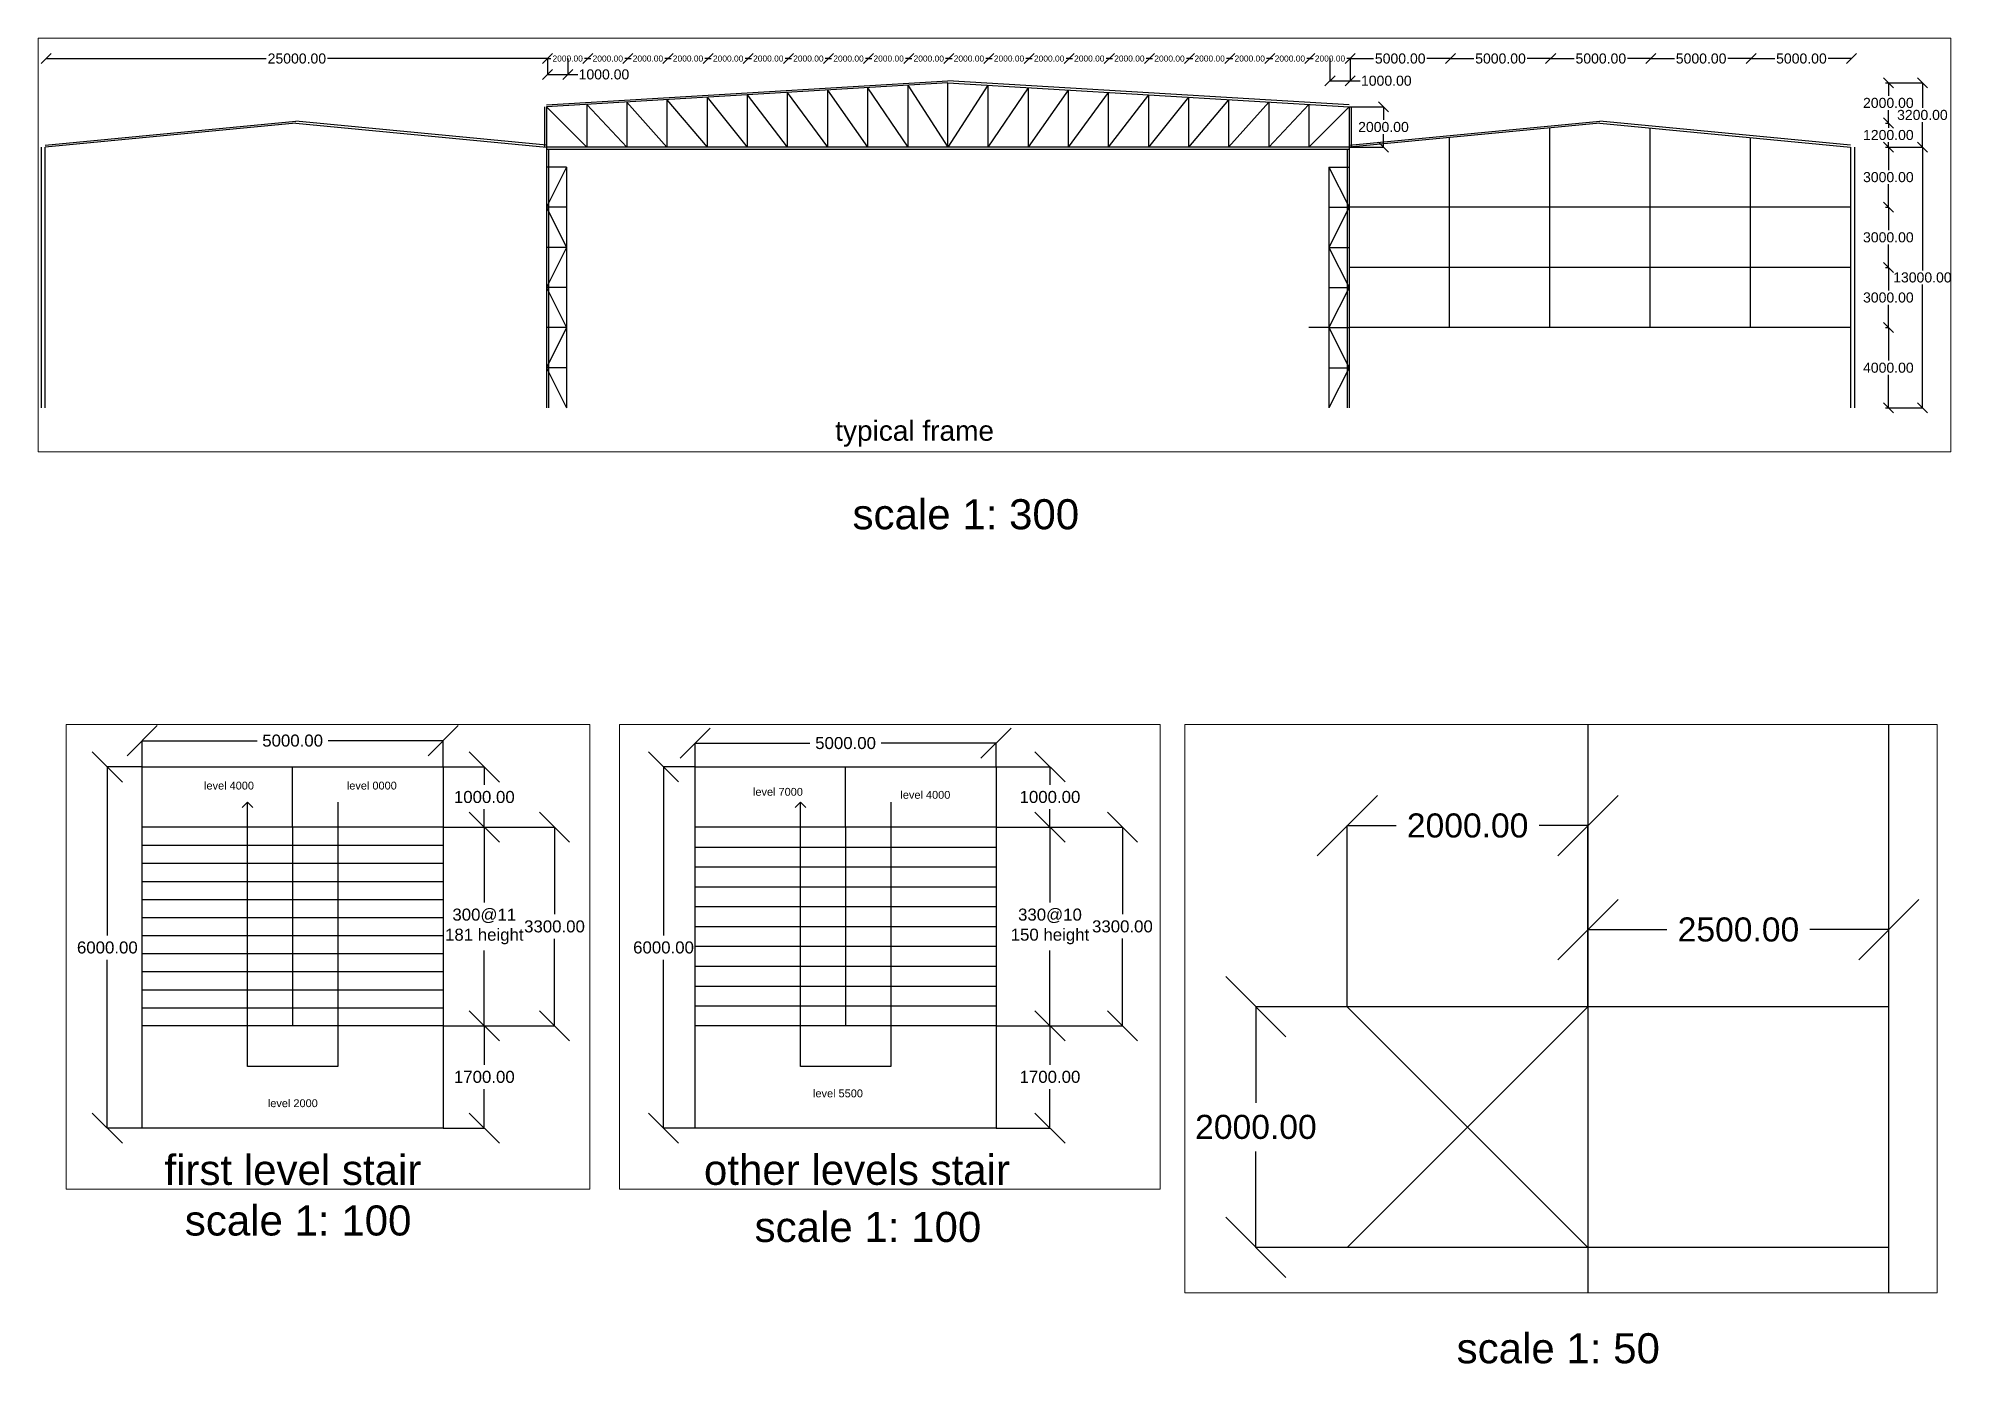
# Paper-space layout 'Layout3' of a CAD drawing. Header units: inches. Extents: x 0 to 31.8, y 0.5 to 22.6.
# The model-space entities are those that its viewports show. They can reach past a viewport. Long polylines and large blocks are cut down to what shows.
import ezdxf

# ---------------------------------------------------------------- set-up
doc = ezdxf.new("R2010")
doc.units = ezdxf.units.IN
doc.header["$MEASUREMENT"] = 0
doc.linetypes.add('ACAD_ISO03W100', pattern=[30, 12, -18])
doc.linetypes.add('PHANTOM2', pattern=[1.25, 0.625, -0.125, 0.125, -0.125, 0.125, -0.125])
for name, color, linetype in [('bracing', 6, 'Continuous'), ('dimensions', 1, 'PHANTOM2'), ('door and stairs', 3, 'Continuous'), ('initial layout', 7, 'Continuous'), ('text', 3, 'Continuous')]:
    doc.layers.add(name, color=color, linetype=linetype)
doc.layers.add('viewports', color=7, linetype='Continuous', plot=False)
doc.styles.get("Standard").update_dxf_attribs({"font": 'arial.ttf'})
doc.dimstyles.new('Dim_1', dxfattribs={"dimtxt": 500, "dimasz": 500, "dimexe": 0.0625, "dimexo": 0.0625, "dimgap": 100, "dimtad": 0, "dimtih": 1, "dimtoh": 1, "dimzin": 0, "dimdsep": 46, "dimtxsty": 'Standard', "dimblk": 'OBLIQUE', "dimcen": 0.09, "dimclrd": 256, "dimclre": 256, "dimclrt": 256, "dimadec": 0, "dimazin": 0, "dimtfac": 1, "dimtofl": 0, "dimtmove": 0, "dimatfit": 3, "dimfxl": 1, "dimtfillclr": 256, "dimtolj": 1, "dimtzin": 0, "dimlwe": -1, "dimarcsym": 0})

psp = doc.layouts.new('Layout3')

# ---------------------------------------------------------------- texts
at = {"layer": 'text'}
for s, p in [('scale 1: 300', (13.544, 14.394)), ('scale 1: 100', (2.449, 2.66)), ('scale 1: 100', (11.917, 2.553)), ('scale 1: 50', (23.582, 0.537))]:
    psp.add_text(s, height=0.5, dxfattribs=at).set_placement(p)

msp = doc.modelspace()

# ---------------------------------------------------------------- texts
at = {"layer": 'door and stairs'}
for s, p in [('level 4000', (1511191.09, 234273.998)), ('level 0000', (1513564.095, 234273.998)), ('level 7000', (1526265.342, 234170.571)), ('level 4000', (1528715.154, 234120.357)), ('level 5500', (1527263.159, 229160.317)), ('level 2000', (1512251.37, 228996.88))]:
    msp.add_text(s, height=130.2439, dxfattribs=at).set_placement(p)
at = {"layer": 'text', "ltscale": 1000}
msp.add_text('typical frame', height=1000, dxfattribs=at).set_placement((581563.994, 241732.199))
at = {"layer": 'text'}
for s, p in [('first level stair', (1510532.826, 227705.366)), ('other levels stair', (1525450.582, 227705.366))]:
    msp.add_text(s, height=500, dxfattribs=at).set_placement(p)

# ---------------------------------------------------------------- blocks, each defined once
blk = doc.blocks.new('_Oblique')
at = {"color": 0, "linetype": 'ByBlock', "lineweight": -2}
blk.add_line((-0.5, -0.5), (0.5, 0.5), dxfattribs=at)
blk = doc.blocks.new('*D60')
at = {"layer": 'Defpoints', "color": 0, "transparency": 16777216}
for p in [(633924, 247370), (633924, 243370), (634062, 243370)]:
    blk.add_point(p, dxfattribs=at)
at = {"layer": 'dimensions', "linetype": 'ACAD_ISO03W100', "transparency": 16777216}
for p, q in [((633924, 247370), (634062, 247370)), ((633924, 243370), (634062, 243370))]:
    blk.add_line(p, q, dxfattribs=at)
at = {"layer": 'dimensions', "lineweight": -2, "transparency": 16777216}
for p, q in [((634062, 247370), (634062, 245726)), ((634062, 243370), (634062, 245015))]:
    blk.add_line(p, q, dxfattribs=at)
at = {"layer": 'dimensions', "lineweight": -2, "transparency": 16777216, "xscale": 500, "yscale": 500, "zscale": 500}
for p, rotation in [((634062, 247370), 90), ((634062, 243370), 270)]:
    blk.add_blockref('_Oblique', p, dxfattribs=dict(at, rotation=rotation))
at = {"layer": 'dimensions', "transparency": 16777216, "insert": (634062, 245370), "char_height": 500, "attachment_point": 5}
blk.add_mtext('\\A1;4000.00', dxfattribs=at)
blk = doc.blocks.new('*D61')
at = {"layer": 'Defpoints', "color": 0, "transparency": 16777216}
for p in [(633924, 250370), (633924, 247370), (634062, 247370)]:
    blk.add_point(p, dxfattribs=at)
at = {"layer": 'dimensions', "linetype": 'ACAD_ISO03W100', "transparency": 16777216}
for p, q in [((633924, 250370), (634062, 250370)), ((633924, 247370), (634062, 247370))]:
    blk.add_line(p, q, dxfattribs=at)
at = {"layer": 'dimensions', "lineweight": -2, "transparency": 16777216}
for p, q in [((634062, 250370), (634062, 249226)), ((634062, 247370), (634062, 248515))]:
    blk.add_line(p, q, dxfattribs=at)
at = {"layer": 'dimensions', "lineweight": -2, "transparency": 16777216, "xscale": 500, "yscale": 500, "zscale": 500}
for p, rotation in [((634062, 250370), 90), ((634062, 247370), 270)]:
    blk.add_blockref('_Oblique', p, dxfattribs=dict(at, rotation=rotation))
at = {"layer": 'dimensions', "transparency": 16777216, "insert": (634062, 248870), "char_height": 500, "attachment_point": 5}
blk.add_mtext('\\A1;3000.00', dxfattribs=at)
blk = doc.blocks.new('*D62')
at = {"layer": 'Defpoints', "color": 0, "transparency": 16777216}
for p in [(633924, 253370), (633924, 250370), (634062, 250370)]:
    blk.add_point(p, dxfattribs=at)
at = {"layer": 'dimensions', "linetype": 'ACAD_ISO03W100', "transparency": 16777216}
for p, q in [((633924, 253370), (634062, 253370)), ((633924, 250370), (634062, 250370))]:
    blk.add_line(p, q, dxfattribs=at)
at = {"layer": 'dimensions', "lineweight": -2, "transparency": 16777216}
for p, q in [((634062, 253370), (634062, 252226)), ((634062, 250370), (634062, 251515))]:
    blk.add_line(p, q, dxfattribs=at)
at = {"layer": 'dimensions', "lineweight": -2, "transparency": 16777216, "xscale": 500, "yscale": 500, "zscale": 500}
for p, rotation in [((634062, 253370), 90), ((634062, 250370), 270)]:
    blk.add_blockref('_Oblique', p, dxfattribs=dict(at, rotation=rotation))
at = {"layer": 'dimensions', "transparency": 16777216, "insert": (634062, 251870), "char_height": 500, "attachment_point": 5}
blk.add_mtext('\\A1;3000.00', dxfattribs=at)
blk = doc.blocks.new('*D63')
at = {"layer": 'Defpoints', "color": 0, "transparency": 16777216}
for p in [(633924, 256370), (633924, 253370), (634062, 253370)]:
    blk.add_point(p, dxfattribs=at)
at = {"layer": 'dimensions', "linetype": 'ACAD_ISO03W100', "transparency": 16777216}
for p, q in [((633924, 256370), (634062, 256370)), ((633924, 253370), (634062, 253370))]:
    blk.add_line(p, q, dxfattribs=at)
at = {"layer": 'dimensions', "lineweight": -2, "transparency": 16777216}
for p, q in [((634062, 256370), (634062, 255226)), ((634062, 253370), (634062, 254515))]:
    blk.add_line(p, q, dxfattribs=at)
at = {"layer": 'dimensions', "lineweight": -2, "transparency": 16777216, "xscale": 500, "yscale": 500, "zscale": 500}
for p, rotation in [((634062, 256370), 90), ((634062, 253370), 270)]:
    blk.add_blockref('_Oblique', p, dxfattribs=dict(at, rotation=rotation))
at = {"layer": 'dimensions', "transparency": 16777216, "insert": (634062, 254870), "char_height": 500, "attachment_point": 5}
blk.add_mtext('\\A1;3000.00', dxfattribs=at)
blk = doc.blocks.new('*D58')
at = {"layer": 'Defpoints', "color": 0, "transparency": 16777216}
for p in [(633924, 257570), (633924, 256370), (634062, 256370)]:
    blk.add_point(p, dxfattribs=at)
at = {"layer": 'dimensions', "linetype": 'ACAD_ISO03W100', "transparency": 16777216}
for p, q in [((633924, 257570), (634062, 257570)), ((633924, 256370), (634062, 256370))]:
    blk.add_line(p, q, dxfattribs=at)
at = {"layer": 'dimensions', "lineweight": -2, "transparency": 16777216}
for p, q in [((634062, 257570), (634062, 257326)), ((634062, 256370), (634062, 256615))]:
    blk.add_line(p, q, dxfattribs=at)
at = {"layer": 'dimensions', "lineweight": -2, "transparency": 16777216, "xscale": 500, "yscale": 500, "zscale": 500}
for p, rotation in [((634062, 257570), 90), ((634062, 256370), 270)]:
    blk.add_blockref('_Oblique', p, dxfattribs=dict(at, rotation=rotation))
at = {"layer": 'dimensions', "transparency": 16777216, "insert": (634062, 256970), "char_height": 500, "attachment_point": 5}
blk.add_mtext('\\A1;1200.00', dxfattribs=at)
blk = doc.blocks.new('*D59')
at = {"layer": 'Defpoints', "color": 0, "transparency": 16777216}
for p in [(633924, 259570), (633924, 257570), (634062, 257570)]:
    blk.add_point(p, dxfattribs=at)
at = {"layer": 'dimensions', "linetype": 'ACAD_ISO03W100', "transparency": 16777216}
for p, q in [((633924, 259570), (634062, 259570)), ((633924, 257570), (634062, 257570))]:
    blk.add_line(p, q, dxfattribs=at)
at = {"layer": 'dimensions', "lineweight": -2, "transparency": 16777216}
for p, q in [((634062, 259570), (634062, 258926)), ((634062, 257570), (634062, 258215))]:
    blk.add_line(p, q, dxfattribs=at)
at = {"layer": 'dimensions', "lineweight": -2, "transparency": 16777216, "xscale": 500, "yscale": 500, "zscale": 500}
for p, rotation in [((634062, 259570), 90), ((634062, 257570), 270)]:
    blk.add_blockref('_Oblique', p, dxfattribs=dict(at, rotation=rotation))
at = {"layer": 'dimensions', "transparency": 16777216, "insert": (634062, 258570), "char_height": 500, "attachment_point": 5}
blk.add_mtext('\\A1;2000.00', dxfattribs=at)
blk = doc.blocks.new('*D53')
at = {"layer": 'Defpoints', "color": 0, "transparency": 16777216}
for p in [(567229, 260782), (567229, 260782), (569229, 260782)]:
    blk.add_point(p, dxfattribs=at)
at = {"layer": 'dimensions', "lineweight": -2, "transparency": 16777216}
for p, q in [((567229, 260782), (567387, 260782)), ((569229, 260782), (569070, 260782))]:
    blk.add_line(p, q, dxfattribs=at)
at = {"layer": 'dimensions', "lineweight": -2, "transparency": 16777216, "xscale": 500, "yscale": 500, "zscale": 500, "rotation": 180}
blk.add_blockref('_Oblique', (567229, 260782), dxfattribs=at)
at = {"layer": 'dimensions', "lineweight": -2, "transparency": 16777216, "xscale": 500, "yscale": 500, "zscale": 500}
blk.add_blockref('_Oblique', (569229, 260782), dxfattribs=at)
at = {"layer": 'dimensions', "transparency": 16777216, "insert": (568229, 260782), "char_height": 300, "attachment_point": 5}
blk.add_mtext('\\A1;2000.00', dxfattribs=at)
blk = doc.blocks.new('*D54')
at = {"layer": 'Defpoints', "color": 0, "transparency": 16777216}
for p in [(569229, 260782), (569229, 260782), (571229, 260782)]:
    blk.add_point(p, dxfattribs=at)
at = {"layer": 'dimensions', "lineweight": -2, "transparency": 16777216}
for p, q in [((569229, 260782), (569387, 260782)), ((571229, 260782), (571070, 260782))]:
    blk.add_line(p, q, dxfattribs=at)
at = {"layer": 'dimensions', "lineweight": -2, "transparency": 16777216, "xscale": 500, "yscale": 500, "zscale": 500, "rotation": 180}
blk.add_blockref('_Oblique', (569229, 260782), dxfattribs=at)
at = {"layer": 'dimensions', "lineweight": -2, "transparency": 16777216, "xscale": 500, "yscale": 500, "zscale": 500}
blk.add_blockref('_Oblique', (571229, 260782), dxfattribs=at)
at = {"layer": 'dimensions', "transparency": 16777216, "insert": (570229, 260782), "char_height": 300, "attachment_point": 5}
blk.add_mtext('\\A1;2000.00', dxfattribs=at)
blk = doc.blocks.new('*D55')
at = {"layer": 'Defpoints', "color": 0, "transparency": 16777216}
for p in [(571229, 260782), (571229, 260782), (573229, 260782)]:
    blk.add_point(p, dxfattribs=at)
at = {"layer": 'dimensions', "lineweight": -2, "transparency": 16777216}
for p, q in [((571229, 260782), (571387, 260782)), ((573229, 260782), (573070, 260782))]:
    blk.add_line(p, q, dxfattribs=at)
at = {"layer": 'dimensions', "lineweight": -2, "transparency": 16777216, "xscale": 500, "yscale": 500, "zscale": 500, "rotation": 180}
blk.add_blockref('_Oblique', (571229, 260782), dxfattribs=at)
at = {"layer": 'dimensions', "lineweight": -2, "transparency": 16777216, "xscale": 500, "yscale": 500, "zscale": 500}
blk.add_blockref('_Oblique', (573229, 260782), dxfattribs=at)
at = {"layer": 'dimensions', "transparency": 16777216, "insert": (572229, 260782), "char_height": 300, "attachment_point": 5}
blk.add_mtext('\\A1;2000.00', dxfattribs=at)
blk = doc.blocks.new('*D56')
at = {"layer": 'Defpoints', "color": 0, "transparency": 16777216}
for p in [(573229, 260782), (573229, 260782), (575229, 260782)]:
    blk.add_point(p, dxfattribs=at)
at = {"layer": 'dimensions', "lineweight": -2, "transparency": 16777216}
for p, q in [((573229, 260782), (573387, 260782)), ((575229, 260782), (575070, 260782))]:
    blk.add_line(p, q, dxfattribs=at)
at = {"layer": 'dimensions', "lineweight": -2, "transparency": 16777216, "xscale": 500, "yscale": 500, "zscale": 500, "rotation": 180}
blk.add_blockref('_Oblique', (573229, 260782), dxfattribs=at)
at = {"layer": 'dimensions', "lineweight": -2, "transparency": 16777216, "xscale": 500, "yscale": 500, "zscale": 500}
blk.add_blockref('_Oblique', (575229, 260782), dxfattribs=at)
at = {"layer": 'dimensions', "transparency": 16777216, "insert": (574229, 260782), "char_height": 300, "attachment_point": 5}
blk.add_mtext('\\A1;2000.00', dxfattribs=at)
blk = doc.blocks.new('*D57')
at = {"layer": 'Defpoints', "color": 0, "transparency": 16777216}
for p in [(575229, 260782), (575229, 260782), (577229, 260782)]:
    blk.add_point(p, dxfattribs=at)
at = {"layer": 'dimensions', "lineweight": -2, "transparency": 16777216}
for p, q in [((575229, 260782), (575387, 260782)), ((577229, 260782), (577070, 260782))]:
    blk.add_line(p, q, dxfattribs=at)
at = {"layer": 'dimensions', "lineweight": -2, "transparency": 16777216, "xscale": 500, "yscale": 500, "zscale": 500, "rotation": 180}
blk.add_blockref('_Oblique', (575229, 260782), dxfattribs=at)
at = {"layer": 'dimensions', "lineweight": -2, "transparency": 16777216, "xscale": 500, "yscale": 500, "zscale": 500}
blk.add_blockref('_Oblique', (577229, 260782), dxfattribs=at)
at = {"layer": 'dimensions', "transparency": 16777216, "insert": (576229, 260782), "char_height": 300, "attachment_point": 5}
blk.add_mtext('\\A1;2000.00', dxfattribs=at)
blk = doc.blocks.new('*D48')
at = {"layer": 'Defpoints', "color": 0, "transparency": 16777216}
for p in [(577229, 260782), (577229, 260782), (579229, 260782)]:
    blk.add_point(p, dxfattribs=at)
at = {"layer": 'dimensions', "lineweight": -2, "transparency": 16777216}
for p, q in [((577229, 260782), (577387, 260782)), ((579229, 260782), (579070, 260782))]:
    blk.add_line(p, q, dxfattribs=at)
at = {"layer": 'dimensions', "lineweight": -2, "transparency": 16777216, "xscale": 500, "yscale": 500, "zscale": 500, "rotation": 180}
blk.add_blockref('_Oblique', (577229, 260782), dxfattribs=at)
at = {"layer": 'dimensions', "lineweight": -2, "transparency": 16777216, "xscale": 500, "yscale": 500, "zscale": 500}
blk.add_blockref('_Oblique', (579229, 260782), dxfattribs=at)
at = {"layer": 'dimensions', "transparency": 16777216, "insert": (578229, 260782), "char_height": 300, "attachment_point": 5}
blk.add_mtext('\\A1;2000.00', dxfattribs=at)
blk = doc.blocks.new('*D49')
at = {"layer": 'Defpoints', "color": 0, "transparency": 16777216}
for p in [(579229, 260782), (579229, 260782), (581229, 260782)]:
    blk.add_point(p, dxfattribs=at)
at = {"layer": 'dimensions', "lineweight": -2, "transparency": 16777216}
for p, q in [((579229, 260782), (579387, 260782)), ((581229, 260782), (581070, 260782))]:
    blk.add_line(p, q, dxfattribs=at)
at = {"layer": 'dimensions', "lineweight": -2, "transparency": 16777216, "xscale": 500, "yscale": 500, "zscale": 500, "rotation": 180}
blk.add_blockref('_Oblique', (579229, 260782), dxfattribs=at)
at = {"layer": 'dimensions', "lineweight": -2, "transparency": 16777216, "xscale": 500, "yscale": 500, "zscale": 500}
blk.add_blockref('_Oblique', (581229, 260782), dxfattribs=at)
at = {"layer": 'dimensions', "transparency": 16777216, "insert": (580229, 260782), "char_height": 300, "attachment_point": 5}
blk.add_mtext('\\A1;2000.00', dxfattribs=at)
blk = doc.blocks.new('*D50')
at = {"layer": 'Defpoints', "color": 0, "transparency": 16777216}
for p in [(581229, 260782), (581229, 260782), (583229, 260782)]:
    blk.add_point(p, dxfattribs=at)
at = {"layer": 'dimensions', "linetype": 'ACAD_ISO03W100', "transparency": 16777216}
for p, q in [((581229, 260782), (581229, 260782)), ((583229, 260782), (583229, 260782))]:
    blk.add_line(p, q, dxfattribs=at)
at = {"layer": 'dimensions', "lineweight": -2, "transparency": 16777216}
for p, q in [((581229, 260782), (581387, 260782)), ((583229, 260782), (583070, 260782))]:
    blk.add_line(p, q, dxfattribs=at)
at = {"layer": 'dimensions', "lineweight": -2, "transparency": 16777216, "xscale": 500, "yscale": 500, "zscale": 500, "rotation": 180}
blk.add_blockref('_Oblique', (581229, 260782), dxfattribs=at)
at = {"layer": 'dimensions', "lineweight": -2, "transparency": 16777216, "xscale": 500, "yscale": 500, "zscale": 500}
blk.add_blockref('_Oblique', (583229, 260782), dxfattribs=at)
at = {"layer": 'dimensions', "transparency": 16777216, "insert": (582229, 260782), "char_height": 300, "attachment_point": 5}
blk.add_mtext('\\A1;2000.00', dxfattribs=at)
blk = doc.blocks.new('*D51')
at = {"layer": 'Defpoints', "color": 0, "transparency": 16777216}
for p in [(583229, 260782), (583229, 260782), (585229, 260782)]:
    blk.add_point(p, dxfattribs=at)
at = {"layer": 'dimensions', "linetype": 'ACAD_ISO03W100', "transparency": 16777216}
for p, q in [((583229, 260782), (583229, 260782)), ((585229, 260782), (585229, 260782))]:
    blk.add_line(p, q, dxfattribs=at)
at = {"layer": 'dimensions', "lineweight": -2, "transparency": 16777216}
for p, q in [((583229, 260782), (583387, 260782)), ((585229, 260782), (585070, 260782))]:
    blk.add_line(p, q, dxfattribs=at)
at = {"layer": 'dimensions', "lineweight": -2, "transparency": 16777216, "xscale": 500, "yscale": 500, "zscale": 500, "rotation": 180}
blk.add_blockref('_Oblique', (583229, 260782), dxfattribs=at)
at = {"layer": 'dimensions', "lineweight": -2, "transparency": 16777216, "xscale": 500, "yscale": 500, "zscale": 500}
blk.add_blockref('_Oblique', (585229, 260782), dxfattribs=at)
at = {"layer": 'dimensions', "transparency": 16777216, "insert": (584229, 260782), "char_height": 300, "attachment_point": 5}
blk.add_mtext('\\A1;2000.00', dxfattribs=at)
blk = doc.blocks.new('*D52')
at = {"layer": 'Defpoints', "color": 0, "transparency": 16777216}
for p in [(585229, 260782), (585229, 260782), (587229, 260782)]:
    blk.add_point(p, dxfattribs=at)
at = {"layer": 'dimensions', "linetype": 'ACAD_ISO03W100', "transparency": 16777216}
for p, q in [((585229, 260782), (585229, 260782)), ((587229, 260782), (587229, 260782))]:
    blk.add_line(p, q, dxfattribs=at)
at = {"layer": 'dimensions', "lineweight": -2, "transparency": 16777216}
for p, q in [((585229, 260782), (585387, 260782)), ((587229, 260782), (587070, 260782))]:
    blk.add_line(p, q, dxfattribs=at)
at = {"layer": 'dimensions', "lineweight": -2, "transparency": 16777216, "xscale": 500, "yscale": 500, "zscale": 500, "rotation": 180}
blk.add_blockref('_Oblique', (585229, 260782), dxfattribs=at)
at = {"layer": 'dimensions', "lineweight": -2, "transparency": 16777216, "xscale": 500, "yscale": 500, "zscale": 500}
blk.add_blockref('_Oblique', (587229, 260782), dxfattribs=at)
at = {"layer": 'dimensions', "transparency": 16777216, "insert": (586229, 260782), "char_height": 300, "attachment_point": 5}
blk.add_mtext('\\A1;2000.00', dxfattribs=at)
blk = doc.blocks.new('*D38')
at = {"layer": 'Defpoints', "color": 0, "transparency": 16777216}
for p in [(587229, 260782), (587229, 260782), (589229, 260782)]:
    blk.add_point(p, dxfattribs=at)
at = {"layer": 'dimensions', "linetype": 'ACAD_ISO03W100', "transparency": 16777216}
for p, q in [((587229, 260782), (587229, 260782)), ((589229, 260782), (589229, 260782))]:
    blk.add_line(p, q, dxfattribs=at)
at = {"layer": 'dimensions', "lineweight": -2, "transparency": 16777216}
for p, q in [((587229, 260782), (587387, 260782)), ((589229, 260782), (589070, 260782))]:
    blk.add_line(p, q, dxfattribs=at)
at = {"layer": 'dimensions', "lineweight": -2, "transparency": 16777216, "xscale": 500, "yscale": 500, "zscale": 500, "rotation": 180}
blk.add_blockref('_Oblique', (587229, 260782), dxfattribs=at)
at = {"layer": 'dimensions', "lineweight": -2, "transparency": 16777216, "xscale": 500, "yscale": 500, "zscale": 500}
blk.add_blockref('_Oblique', (589229, 260782), dxfattribs=at)
at = {"layer": 'dimensions', "transparency": 16777216, "insert": (588229, 260782), "char_height": 300, "attachment_point": 5}
blk.add_mtext('\\A1;2000.00', dxfattribs=at)
blk = doc.blocks.new('*D39')
at = {"layer": 'Defpoints', "color": 0, "transparency": 16777216}
for p in [(589229, 260782), (589229, 260782), (591229, 260782)]:
    blk.add_point(p, dxfattribs=at)
at = {"layer": 'dimensions', "linetype": 'ACAD_ISO03W100', "transparency": 16777216}
for p, q in [((589229, 260782), (589229, 260782)), ((591229, 260782), (591229, 260782))]:
    blk.add_line(p, q, dxfattribs=at)
at = {"layer": 'dimensions', "lineweight": -2, "transparency": 16777216}
for p, q in [((589229, 260782), (589387, 260782)), ((591229, 260782), (591070, 260782))]:
    blk.add_line(p, q, dxfattribs=at)
at = {"layer": 'dimensions', "lineweight": -2, "transparency": 16777216, "xscale": 500, "yscale": 500, "zscale": 500, "rotation": 180}
blk.add_blockref('_Oblique', (589229, 260782), dxfattribs=at)
at = {"layer": 'dimensions', "lineweight": -2, "transparency": 16777216, "xscale": 500, "yscale": 500, "zscale": 500}
blk.add_blockref('_Oblique', (591229, 260782), dxfattribs=at)
at = {"layer": 'dimensions', "transparency": 16777216, "insert": (590229, 260782), "char_height": 300, "attachment_point": 5}
blk.add_mtext('\\A1;2000.00', dxfattribs=at)
blk = doc.blocks.new('*D40')
at = {"layer": 'Defpoints', "color": 0, "transparency": 16777216}
for p in [(591229, 260782), (591229, 260782), (593229, 260782)]:
    blk.add_point(p, dxfattribs=at)
at = {"layer": 'dimensions', "linetype": 'ACAD_ISO03W100', "transparency": 16777216}
for p, q in [((591229, 260782), (591229, 260782)), ((593229, 260782), (593229, 260782))]:
    blk.add_line(p, q, dxfattribs=at)
at = {"layer": 'dimensions', "lineweight": -2, "transparency": 16777216}
for p, q in [((591229, 260782), (591387, 260782)), ((593229, 260782), (593070, 260782))]:
    blk.add_line(p, q, dxfattribs=at)
at = {"layer": 'dimensions', "lineweight": -2, "transparency": 16777216, "xscale": 500, "yscale": 500, "zscale": 500, "rotation": 180}
blk.add_blockref('_Oblique', (591229, 260782), dxfattribs=at)
at = {"layer": 'dimensions', "lineweight": -2, "transparency": 16777216, "xscale": 500, "yscale": 500, "zscale": 500}
blk.add_blockref('_Oblique', (593229, 260782), dxfattribs=at)
at = {"layer": 'dimensions', "transparency": 16777216, "insert": (592229, 260782), "char_height": 300, "attachment_point": 5}
blk.add_mtext('\\A1;2000.00', dxfattribs=at)
blk = doc.blocks.new('*D41')
at = {"layer": 'Defpoints', "color": 0, "transparency": 16777216}
for p in [(593229, 260782), (593229, 260782), (595229, 260782)]:
    blk.add_point(p, dxfattribs=at)
at = {"layer": 'dimensions', "linetype": 'ACAD_ISO03W100', "transparency": 16777216}
for p, q in [((593229, 260782), (593229, 260782)), ((595229, 260782), (595229, 260782))]:
    blk.add_line(p, q, dxfattribs=at)
at = {"layer": 'dimensions', "lineweight": -2, "transparency": 16777216}
for p, q in [((593229, 260782), (593387, 260782)), ((595229, 260782), (595070, 260782))]:
    blk.add_line(p, q, dxfattribs=at)
at = {"layer": 'dimensions', "lineweight": -2, "transparency": 16777216, "xscale": 500, "yscale": 500, "zscale": 500, "rotation": 180}
blk.add_blockref('_Oblique', (593229, 260782), dxfattribs=at)
at = {"layer": 'dimensions', "lineweight": -2, "transparency": 16777216, "xscale": 500, "yscale": 500, "zscale": 500}
blk.add_blockref('_Oblique', (595229, 260782), dxfattribs=at)
at = {"layer": 'dimensions', "transparency": 16777216, "insert": (594229, 260782), "char_height": 300, "attachment_point": 5}
blk.add_mtext('\\A1;2000.00', dxfattribs=at)
blk = doc.blocks.new('*D42')
at = {"layer": 'Defpoints', "color": 0, "transparency": 16777216}
for p in [(595229, 260782), (595229, 260782), (597229, 260782)]:
    blk.add_point(p, dxfattribs=at)
at = {"layer": 'dimensions', "linetype": 'ACAD_ISO03W100', "transparency": 16777216}
for p, q in [((595229, 260782), (595229, 260782)), ((597229, 260782), (597229, 260782))]:
    blk.add_line(p, q, dxfattribs=at)
at = {"layer": 'dimensions', "lineweight": -2, "transparency": 16777216}
for p, q in [((595229, 260782), (595387, 260782)), ((597229, 260782), (597070, 260782))]:
    blk.add_line(p, q, dxfattribs=at)
at = {"layer": 'dimensions', "lineweight": -2, "transparency": 16777216, "xscale": 500, "yscale": 500, "zscale": 500, "rotation": 180}
blk.add_blockref('_Oblique', (595229, 260782), dxfattribs=at)
at = {"layer": 'dimensions', "lineweight": -2, "transparency": 16777216, "xscale": 500, "yscale": 500, "zscale": 500}
blk.add_blockref('_Oblique', (597229, 260782), dxfattribs=at)
at = {"layer": 'dimensions', "transparency": 16777216, "insert": (596229, 260782), "char_height": 300, "attachment_point": 5}
blk.add_mtext('\\A1;2000.00', dxfattribs=at)
blk = doc.blocks.new('*D43')
at = {"layer": 'Defpoints', "color": 0, "transparency": 16777216}
for p in [(597229, 260782), (597229, 260782), (599229, 260782)]:
    blk.add_point(p, dxfattribs=at)
at = {"layer": 'dimensions', "linetype": 'ACAD_ISO03W100', "transparency": 16777216}
for p, q in [((597229, 260782), (597229, 260782)), ((599229, 260782), (599229, 260782))]:
    blk.add_line(p, q, dxfattribs=at)
at = {"layer": 'dimensions', "lineweight": -2, "transparency": 16777216}
for p, q in [((597229, 260782), (597387, 260782)), ((599229, 260782), (599070, 260782))]:
    blk.add_line(p, q, dxfattribs=at)
at = {"layer": 'dimensions', "lineweight": -2, "transparency": 16777216, "xscale": 500, "yscale": 500, "zscale": 500, "rotation": 180}
blk.add_blockref('_Oblique', (597229, 260782), dxfattribs=at)
at = {"layer": 'dimensions', "lineweight": -2, "transparency": 16777216, "xscale": 500, "yscale": 500, "zscale": 500}
blk.add_blockref('_Oblique', (599229, 260782), dxfattribs=at)
at = {"layer": 'dimensions', "transparency": 16777216, "insert": (598229, 260782), "char_height": 300, "attachment_point": 5}
blk.add_mtext('\\A1;2000.00', dxfattribs=at)
blk = doc.blocks.new('*D44')
at = {"layer": 'Defpoints', "color": 0, "transparency": 16777216}
for p in [(599229, 260782), (599229, 260782), (601229, 260782)]:
    blk.add_point(p, dxfattribs=at)
at = {"layer": 'dimensions', "linetype": 'ACAD_ISO03W100', "transparency": 16777216}
for p, q in [((599229, 260782), (599229, 260782)), ((601229, 260782), (601229, 260782))]:
    blk.add_line(p, q, dxfattribs=at)
at = {"layer": 'dimensions', "lineweight": -2, "transparency": 16777216}
for p, q in [((599229, 260782), (599387, 260782)), ((601229, 260782), (601070, 260782))]:
    blk.add_line(p, q, dxfattribs=at)
at = {"layer": 'dimensions', "lineweight": -2, "transparency": 16777216, "xscale": 500, "yscale": 500, "zscale": 500, "rotation": 180}
blk.add_blockref('_Oblique', (599229, 260782), dxfattribs=at)
at = {"layer": 'dimensions', "lineweight": -2, "transparency": 16777216, "xscale": 500, "yscale": 500, "zscale": 500}
blk.add_blockref('_Oblique', (601229, 260782), dxfattribs=at)
at = {"layer": 'dimensions', "transparency": 16777216, "insert": (600229, 260782), "char_height": 300, "attachment_point": 5}
blk.add_mtext('\\A1;2000.00', dxfattribs=at)
blk = doc.blocks.new('*D45')
at = {"layer": 'Defpoints', "color": 0, "transparency": 16777216}
for p in [(601229, 260782), (601229, 260782), (603229, 260782)]:
    blk.add_point(p, dxfattribs=at)
at = {"layer": 'dimensions', "linetype": 'ACAD_ISO03W100', "transparency": 16777216}
for p, q in [((601229, 260782), (601229, 260782)), ((603229, 260782), (603229, 260782))]:
    blk.add_line(p, q, dxfattribs=at)
at = {"layer": 'dimensions', "lineweight": -2, "transparency": 16777216}
for p, q in [((601229, 260782), (601387, 260782)), ((603229, 260782), (603070, 260782))]:
    blk.add_line(p, q, dxfattribs=at)
at = {"layer": 'dimensions', "lineweight": -2, "transparency": 16777216, "xscale": 500, "yscale": 500, "zscale": 500, "rotation": 180}
blk.add_blockref('_Oblique', (601229, 260782), dxfattribs=at)
at = {"layer": 'dimensions', "lineweight": -2, "transparency": 16777216, "xscale": 500, "yscale": 500, "zscale": 500}
blk.add_blockref('_Oblique', (603229, 260782), dxfattribs=at)
at = {"layer": 'dimensions', "transparency": 16777216, "insert": (602229, 260782), "char_height": 300, "attachment_point": 5}
blk.add_mtext('\\A1;2000.00', dxfattribs=at)
blk = doc.blocks.new('*D46')
at = {"layer": 'Defpoints', "color": 0, "transparency": 16777216}
for p in [(603229, 260782), (603229, 260782), (605229, 260782)]:
    blk.add_point(p, dxfattribs=at)
at = {"layer": 'dimensions', "linetype": 'ACAD_ISO03W100', "transparency": 16777216}
for p, q in [((603229, 260782), (603229, 260782)), ((605229, 260782), (605229, 260782))]:
    blk.add_line(p, q, dxfattribs=at)
at = {"layer": 'dimensions', "lineweight": -2, "transparency": 16777216}
for p, q in [((603229, 260782), (603387, 260782)), ((605229, 260782), (605070, 260782))]:
    blk.add_line(p, q, dxfattribs=at)
at = {"layer": 'dimensions', "lineweight": -2, "transparency": 16777216, "xscale": 500, "yscale": 500, "zscale": 500, "rotation": 180}
blk.add_blockref('_Oblique', (603229, 260782), dxfattribs=at)
at = {"layer": 'dimensions', "lineweight": -2, "transparency": 16777216, "xscale": 500, "yscale": 500, "zscale": 500}
blk.add_blockref('_Oblique', (605229, 260782), dxfattribs=at)
at = {"layer": 'dimensions', "transparency": 16777216, "insert": (604229, 260782), "char_height": 300, "attachment_point": 5}
blk.add_mtext('\\A1;2000.00', dxfattribs=at)
blk = doc.blocks.new('*D47')
at = {"layer": 'Defpoints', "color": 0, "transparency": 16777216}
for p in [(605229, 260782), (607229, 260782), (607229, 260782)]:
    blk.add_point(p, dxfattribs=at)
at = {"layer": 'dimensions', "lineweight": -2, "transparency": 16777216}
for p, q in [((605229, 260782), (605387, 260782)), ((607229, 260782), (607070, 260782))]:
    blk.add_line(p, q, dxfattribs=at)
at = {"layer": 'dimensions', "lineweight": -2, "transparency": 16777216, "xscale": 500, "yscale": 500, "zscale": 500, "rotation": 180}
blk.add_blockref('_Oblique', (605229, 260782), dxfattribs=at)
at = {"layer": 'dimensions', "lineweight": -2, "transparency": 16777216, "xscale": 500, "yscale": 500, "zscale": 500}
blk.add_blockref('_Oblique', (607229, 260782), dxfattribs=at)
at = {"layer": 'dimensions', "transparency": 16777216, "insert": (606229, 260782), "char_height": 300, "attachment_point": 5}
blk.add_mtext('\\A1;2000.00', dxfattribs=at)
blk = doc.blocks.new('*D122')
at = {"layer": 'Defpoints', "color": 0, "transparency": 16777216}
for p in [(633982, 256370), (633982, 243370), (635759, 243370)]:
    blk.add_point(p, dxfattribs=at)
at = {"layer": 'dimensions', "linetype": 'ACAD_ISO03W100', "transparency": 16777216}
for p, q in [((633982, 256370), (635759, 256370)), ((633982, 243370), (635759, 243370))]:
    blk.add_line(p, q, dxfattribs=at)
at = {"layer": 'dimensions', "lineweight": -2, "transparency": 16777216}
for p, q in [((635759, 256370), (635759, 250226)), ((635759, 243370), (635759, 249515))]:
    blk.add_line(p, q, dxfattribs=at)
at = {"layer": 'dimensions', "lineweight": -2, "transparency": 16777216, "xscale": 500, "yscale": 500, "zscale": 500}
for p, rotation in [((635759, 256370), 90), ((635759, 243370), 270)]:
    blk.add_blockref('_Oblique', p, dxfattribs=dict(at, rotation=rotation))
at = {"layer": 'dimensions', "transparency": 16777216, "insert": (635759, 249870), "char_height": 500, "attachment_point": 5}
blk.add_mtext('\\A1;13000.00', dxfattribs=at)
blk = doc.blocks.new('*D123')
at = {"layer": 'Defpoints', "color": 0, "transparency": 16777216}
for p in [(633982, 259570), (635759, 259570), (633982, 256370)]:
    blk.add_point(p, dxfattribs=at)
at = {"layer": 'dimensions', "linetype": 'ACAD_ISO03W100', "transparency": 16777216}
for p, q in [((633982, 259570), (635760, 259570)), ((633982, 256370), (635760, 256370))]:
    blk.add_line(p, q, dxfattribs=at)
at = {"layer": 'dimensions', "lineweight": -2, "transparency": 16777216}
for p, q in [((635759, 259570), (635759, 258326)), ((635759, 256370), (635759, 257615))]:
    blk.add_line(p, q, dxfattribs=at)
at = {"layer": 'dimensions', "lineweight": -2, "transparency": 16777216, "xscale": 500, "yscale": 500, "zscale": 500}
for p, rotation in [((635759, 259570), 90), ((635759, 256370), 270)]:
    blk.add_blockref('_Oblique', p, dxfattribs=dict(at, rotation=rotation))
at = {"layer": 'dimensions', "transparency": 16777216, "insert": (635759, 257970), "char_height": 500, "attachment_point": 5}
blk.add_mtext('\\A1;3200.00', dxfattribs=at)
blk = doc.blocks.new('*D203')
at = {"layer": 'Defpoints', "color": 0, "transparency": 16777216}
for p in [(607229, 260782), (612229, 260782), (612229, 260782)]:
    blk.add_point(p, dxfattribs=at)
at = {"layer": 'dimensions', "lineweight": -2, "transparency": 16777216}
for p, q in [((607229, 260782), (608398, 260782)), ((612229, 260782), (611060, 260782))]:
    blk.add_line(p, q, dxfattribs=at)
at = {"layer": 'dimensions', "lineweight": -2, "transparency": 16777216, "xscale": 500, "yscale": 500, "zscale": 500, "rotation": 180}
blk.add_blockref('_Oblique', (607229, 260782), dxfattribs=at)
at = {"layer": 'dimensions', "lineweight": -2, "transparency": 16777216, "xscale": 500, "yscale": 500, "zscale": 500}
blk.add_blockref('_Oblique', (612229, 260782), dxfattribs=at)
at = {"layer": 'dimensions', "transparency": 16777216, "insert": (609729, 260782), "char_height": 500, "attachment_point": 5}
blk.add_mtext('\\A1;5000.00', dxfattribs=at)
blk = doc.blocks.new('*D204')
at = {"layer": 'Defpoints', "color": 0, "transparency": 16777216}
for p in [(612229, 260782), (617229, 260782), (617229, 260782)]:
    blk.add_point(p, dxfattribs=at)
at = {"layer": 'dimensions', "lineweight": -2, "transparency": 16777216}
for p, q in [((612229, 260782), (613398, 260782)), ((617229, 260782), (616060, 260782))]:
    blk.add_line(p, q, dxfattribs=at)
at = {"layer": 'dimensions', "lineweight": -2, "transparency": 16777216, "xscale": 500, "yscale": 500, "zscale": 500, "rotation": 180}
blk.add_blockref('_Oblique', (612229, 260782), dxfattribs=at)
at = {"layer": 'dimensions', "lineweight": -2, "transparency": 16777216, "xscale": 500, "yscale": 500, "zscale": 500}
blk.add_blockref('_Oblique', (617229, 260782), dxfattribs=at)
at = {"layer": 'dimensions', "transparency": 16777216, "insert": (614729, 260782), "char_height": 500, "attachment_point": 5}
blk.add_mtext('\\A1;5000.00', dxfattribs=at)
blk = doc.blocks.new('*D205')
at = {"layer": 'Defpoints', "color": 0, "transparency": 16777216}
for p in [(617229, 260782), (622229, 260782), (622229, 260782)]:
    blk.add_point(p, dxfattribs=at)
at = {"layer": 'dimensions', "lineweight": -2, "transparency": 16777216}
for p, q in [((617229, 260782), (618398, 260782)), ((622229, 260782), (621060, 260782))]:
    blk.add_line(p, q, dxfattribs=at)
at = {"layer": 'dimensions', "lineweight": -2, "transparency": 16777216, "xscale": 500, "yscale": 500, "zscale": 500, "rotation": 180}
blk.add_blockref('_Oblique', (617229, 260782), dxfattribs=at)
at = {"layer": 'dimensions', "lineweight": -2, "transparency": 16777216, "xscale": 500, "yscale": 500, "zscale": 500}
blk.add_blockref('_Oblique', (622229, 260782), dxfattribs=at)
at = {"layer": 'dimensions', "transparency": 16777216, "insert": (619729, 260782), "char_height": 500, "attachment_point": 5}
blk.add_mtext('\\A1;5000.00', dxfattribs=at)
blk = doc.blocks.new('*D206')
at = {"layer": 'Defpoints', "color": 0, "transparency": 16777216}
for p in [(622229, 260782), (627229, 260782), (627229, 260782)]:
    blk.add_point(p, dxfattribs=at)
at = {"layer": 'dimensions', "lineweight": -2, "transparency": 16777216}
for p, q in [((622229, 260782), (623398, 260782)), ((627229, 260782), (626060, 260782))]:
    blk.add_line(p, q, dxfattribs=at)
at = {"layer": 'dimensions', "lineweight": -2, "transparency": 16777216, "xscale": 500, "yscale": 500, "zscale": 500, "rotation": 180}
blk.add_blockref('_Oblique', (622229, 260782), dxfattribs=at)
at = {"layer": 'dimensions', "lineweight": -2, "transparency": 16777216, "xscale": 500, "yscale": 500, "zscale": 500}
blk.add_blockref('_Oblique', (627229, 260782), dxfattribs=at)
at = {"layer": 'dimensions', "transparency": 16777216, "insert": (624729, 260782), "char_height": 500, "attachment_point": 5}
blk.add_mtext('\\A1;5000.00', dxfattribs=at)
blk = doc.blocks.new('*D207')
at = {"layer": 'Defpoints', "color": 0, "transparency": 16777216}
for p in [(627229, 260782), (632229, 260782), (632229, 260782)]:
    blk.add_point(p, dxfattribs=at)
at = {"layer": 'dimensions', "lineweight": -2, "transparency": 16777216}
for p, q in [((627229, 260782), (628398, 260782)), ((632229, 260782), (631060, 260782))]:
    blk.add_line(p, q, dxfattribs=at)
at = {"layer": 'dimensions', "lineweight": -2, "transparency": 16777216, "xscale": 500, "yscale": 500, "zscale": 500, "rotation": 180}
blk.add_blockref('_Oblique', (627229, 260782), dxfattribs=at)
at = {"layer": 'dimensions', "lineweight": -2, "transparency": 16777216, "xscale": 500, "yscale": 500, "zscale": 500}
blk.add_blockref('_Oblique', (632229, 260782), dxfattribs=at)
at = {"layer": 'dimensions', "transparency": 16777216, "insert": (629729, 260782), "char_height": 500, "attachment_point": 5}
blk.add_mtext('\\A1;5000.00', dxfattribs=at)
blk = doc.blocks.new('*D208')
at = {"layer": 'Defpoints', "color": 0, "transparency": 16777216}
for p in [(567229, 260782), (568229, 260782), (568229, 259990)]:
    blk.add_point(p, dxfattribs=at)
at = {"layer": 'dimensions', "linetype": 'ACAD_ISO03W100', "transparency": 16777216}
for p, q in [((567229, 260782), (567229, 259990)), ((568229, 260782), (568229, 259990))]:
    blk.add_line(p, q, dxfattribs=at)
at = {"layer": 'dimensions', "lineweight": -2, "transparency": 16777216}
for p, q in [((567229, 259990), (568229, 259990)), ((568229, 259990), (568729, 259990))]:
    blk.add_line(p, q, dxfattribs=at)
at = {"layer": 'dimensions', "lineweight": -2, "transparency": 16777216, "xscale": 500, "yscale": 500, "zscale": 500, "rotation": 180}
blk.add_blockref('_Oblique', (567229, 259990), dxfattribs=at)
at = {"layer": 'dimensions', "lineweight": -2, "transparency": 16777216, "xscale": 500, "yscale": 500, "zscale": 500}
blk.add_blockref('_Oblique', (568229, 259990), dxfattribs=at)
at = {"layer": 'dimensions', "transparency": 16777216, "insert": (570036, 259990), "char_height": 500, "attachment_point": 5}
blk.add_mtext('\\A1;1000.00', dxfattribs=at)
blk = doc.blocks.new('*D209')
at = {"layer": 'Defpoints', "color": 0, "transparency": 16777216}
for p in [(606229, 260782), (607229, 260782), (607229, 259675)]:
    blk.add_point(p, dxfattribs=at)
at = {"layer": 'dimensions', "linetype": 'ACAD_ISO03W100', "transparency": 16777216}
for p, q in [((606229, 260782), (606229, 259675)), ((607229, 260782), (607229, 259675))]:
    blk.add_line(p, q, dxfattribs=at)
at = {"layer": 'dimensions', "lineweight": -2, "transparency": 16777216}
for p, q in [((606229, 259675), (607229, 259675)), ((607229, 259675), (607729, 259675))]:
    blk.add_line(p, q, dxfattribs=at)
at = {"layer": 'dimensions', "lineweight": -2, "transparency": 16777216, "xscale": 500, "yscale": 500, "zscale": 500, "rotation": 180}
blk.add_blockref('_Oblique', (606229, 259675), dxfattribs=at)
at = {"layer": 'dimensions', "lineweight": -2, "transparency": 16777216, "xscale": 500, "yscale": 500, "zscale": 500}
blk.add_blockref('_Oblique', (607229, 259675), dxfattribs=at)
at = {"layer": 'dimensions', "transparency": 16777216, "insert": (609036, 259675), "char_height": 500, "attachment_point": 5}
blk.add_mtext('\\A1;1000.00', dxfattribs=at)
blk = doc.blocks.new('*D233')
at = {"layer": 'Defpoints', "color": 0, "transparency": 16777216}
for p in [(1390436, 237199), (1389677, 235199), (1390436, 235199)]:
    blk.add_point(p, dxfattribs=at)
at = {"layer": 'dimensions', "linetype": 'ACAD_ISO03W100', "transparency": 16777216}
for p, q in [((1390436, 237199), (1389677, 237199)), ((1390436, 235199), (1389677, 235199))]:
    blk.add_line(p, q, dxfattribs=at)
at = {"layer": 'dimensions', "lineweight": -2, "transparency": 16777216}
for p, q in [((1389677, 237199), (1389677, 236401)), ((1389677, 235199), (1389677, 235996))]:
    blk.add_line(p, q, dxfattribs=at)
at = {"layer": 'dimensions', "lineweight": -2, "transparency": 16777216, "xscale": 500, "yscale": 500, "zscale": 500}
for p, rotation in [((1389677, 237199), 90), ((1389677, 235199), 270)]:
    blk.add_blockref('_Oblique', p, dxfattribs=dict(at, rotation=rotation))
at = {"layer": 'dimensions', "transparency": 16777216, "insert": (1389677, 236199), "char_height": 200, "attachment_point": 5}
blk.add_mtext('\\A1;2000.00', dxfattribs=at)
blk = doc.blocks.new('axis label')
at = {"layer": 'text'}
blk.add_circle((0, 0), 1475, dxfattribs=at)
blk.add_text('A', height=1923, dxfattribs=at).set_placement((-896, -962))
blk = doc.blocks.new('*D239')
at = {"layer": 'Defpoints', "color": 0, "transparency": 16777216}
for p in [(542229, 260782), (542229, 260782), (567229, 260782)]:
    blk.add_point(p, dxfattribs=at)
at = {"layer": 'dimensions', "lineweight": -2, "transparency": 16777216}
for p, q in [((542229, 260782), (553199, 260782)), ((567229, 260782), (556258, 260782))]:
    blk.add_line(p, q, dxfattribs=at)
at = {"layer": 'dimensions', "lineweight": -2, "transparency": 16777216, "xscale": 500, "yscale": 500, "zscale": 500, "rotation": 180}
blk.add_blockref('_Oblique', (542229, 260782), dxfattribs=at)
at = {"layer": 'dimensions', "lineweight": -2, "transparency": 16777216, "xscale": 500, "yscale": 500, "zscale": 500}
blk.add_blockref('_Oblique', (567229, 260782), dxfattribs=at)
at = {"layer": 'dimensions', "transparency": 16777216, "insert": (554729, 260782), "char_height": 500, "attachment_point": 5}
blk.add_mtext('\\A1;25000.00', dxfattribs=at)
blk = doc.blocks.new('*D241')
at = {"layer": 'Defpoints', "color": 0, "transparency": 16777216}
for p in [(1515163, 233649), (1515163, 230349), (1517014, 230349)]:
    blk.add_point(p, dxfattribs=at)
at = {"layer": 'dimensions', "linetype": 'ACAD_ISO03W100', "transparency": 16777216}
for p, q in [((1515163, 233649), (1517014, 233649)), ((1515163, 230349), (1517014, 230349))]:
    blk.add_line(p, q, dxfattribs=at)
at = {"layer": 'dimensions', "lineweight": -2, "transparency": 16777216}
for p, q in [((1517014, 233649), (1517014, 232201)), ((1517014, 230349), (1517014, 231796))]:
    blk.add_line(p, q, dxfattribs=at)
at = {"layer": 'dimensions', "lineweight": -2, "transparency": 16777216, "xscale": 500, "yscale": 500, "zscale": 500}
for p, rotation in [((1517014, 233649), 90), ((1517014, 230349), 270)]:
    blk.add_blockref('_Oblique', p, dxfattribs=dict(at, rotation=rotation))
at = {"layer": 'dimensions', "transparency": 16777216, "insert": (1517014, 231999), "char_height": 200, "attachment_point": 5}
blk.add_mtext('\\A1;3300.00', dxfattribs=at)
blk = doc.blocks.new('*D242')
at = {"layer": 'Defpoints', "color": 0, "transparency": 16777216}
for p in [(1515163, 233649), (1515163, 230349), (1515848, 230349)]:
    blk.add_point(p, dxfattribs=at)
at = {"layer": 'dimensions', "linetype": 'ACAD_ISO03W100', "transparency": 16777216}
for p, q in [((1515163, 233649), (1515848, 233649)), ((1515163, 230349), (1515848, 230349))]:
    blk.add_line(p, q, dxfattribs=at)
at = {"layer": 'dimensions', "lineweight": -2, "transparency": 16777216}
for p, q in [((1515848, 233649), (1515848, 232397)), ((1515848, 230349), (1515848, 231600))]:
    blk.add_line(p, q, dxfattribs=at)
at = {"layer": 'dimensions', "lineweight": -2, "transparency": 16777216, "xscale": 500, "yscale": 500, "zscale": 500}
for p, rotation in [((1515848, 233649), 90), ((1515848, 230349), 270)]:
    blk.add_blockref('_Oblique', p, dxfattribs=dict(at, rotation=rotation))
at = {"layer": 'dimensions', "transparency": 16777216, "insert": (1515848, 231999), "char_height": 200, "attachment_point": 5}
blk.add_mtext('\\A1;300@11^J181 height', dxfattribs=at)
blk = doc.blocks.new('*D243')
at = {"layer": 'Defpoints', "color": 0, "transparency": 16777216}
for p in [(1530304, 233649), (1530304, 230349), (1532404, 230349)]:
    blk.add_point(p, dxfattribs=at)
at = {"layer": 'dimensions', "linetype": 'ACAD_ISO03W100', "transparency": 16777216}
for p, q in [((1530304, 233649), (1532404, 233649)), ((1530304, 230349), (1532404, 230349))]:
    blk.add_line(p, q, dxfattribs=at)
at = {"layer": 'dimensions', "lineweight": -2, "transparency": 16777216}
for p, q in [((1532404, 233649), (1532404, 232201)), ((1532404, 230349), (1532404, 231796))]:
    blk.add_line(p, q, dxfattribs=at)
at = {"layer": 'dimensions', "lineweight": -2, "transparency": 16777216, "xscale": 500, "yscale": 500, "zscale": 500}
for p, rotation in [((1532404, 233649), 90), ((1532404, 230349), 270)]:
    blk.add_blockref('_Oblique', p, dxfattribs=dict(at, rotation=rotation))
at = {"layer": 'dimensions', "transparency": 16777216, "insert": (1532404, 231999), "char_height": 200, "attachment_point": 5}
blk.add_mtext('\\A1;3300.00', dxfattribs=at)
blk = doc.blocks.new('*D244')
at = {"layer": 'Defpoints', "color": 0, "transparency": 16777216}
for p in [(1530304, 233649), (1530304, 230349), (1531200, 230349)]:
    blk.add_point(p, dxfattribs=at)
at = {"layer": 'dimensions', "linetype": 'ACAD_ISO03W100', "transparency": 16777216}
for p, q in [((1530304, 233649), (1531200, 233649)), ((1530304, 230349), (1531200, 230349))]:
    blk.add_line(p, q, dxfattribs=at)
at = {"layer": 'dimensions', "lineweight": -2, "transparency": 16777216}
for p, q in [((1531200, 233649), (1531200, 232397)), ((1531200, 230349), (1531200, 231600))]:
    blk.add_line(p, q, dxfattribs=at)
at = {"layer": 'dimensions', "lineweight": -2, "transparency": 16777216, "xscale": 500, "yscale": 500, "zscale": 500}
for p, rotation in [((1531200, 233649), 90), ((1531200, 230349), 270)]:
    blk.add_blockref('_Oblique', p, dxfattribs=dict(at, rotation=rotation))
at = {"layer": 'dimensions', "transparency": 16777216, "insert": (1531200, 231999), "char_height": 200, "attachment_point": 5}
blk.add_mtext('\\A1;330@10^J150 height', dxfattribs=at)
blk = doc.blocks.new('*D245')
at = {"layer": 'Defpoints', "color": 0, "transparency": 16777216}
for p in [(1515163, 230349), (1515163, 228649), (1515848, 228649)]:
    blk.add_point(p, dxfattribs=at)
at = {"layer": 'dimensions', "linetype": 'ACAD_ISO03W100', "transparency": 16777216}
for p, q in [((1515163, 230349), (1515848, 230349)), ((1515163, 228649), (1515848, 228649))]:
    blk.add_line(p, q, dxfattribs=at)
at = {"layer": 'dimensions', "lineweight": -2, "transparency": 16777216}
for p, q in [((1515848, 230349), (1515848, 229701)), ((1515848, 228649), (1515848, 229296))]:
    blk.add_line(p, q, dxfattribs=at)
at = {"layer": 'dimensions', "lineweight": -2, "transparency": 16777216, "xscale": 500, "yscale": 500, "zscale": 500}
for p, rotation in [((1515848, 230349), 90), ((1515848, 228649), 270)]:
    blk.add_blockref('_Oblique', p, dxfattribs=dict(at, rotation=rotation))
at = {"layer": 'dimensions', "transparency": 16777216, "insert": (1515848, 229499), "char_height": 200, "attachment_point": 5}
blk.add_mtext('\\A1;1700.00', dxfattribs=at)
blk = doc.blocks.new('*D246')
at = {"layer": 'Defpoints', "color": 0, "transparency": 16777216}
for p in [(1515163, 234649), (1515163, 233649), (1515848, 233649)]:
    blk.add_point(p, dxfattribs=at)
at = {"layer": 'dimensions', "linetype": 'ACAD_ISO03W100', "transparency": 16777216}
for p, q in [((1515163, 234649), (1515848, 234649)), ((1515163, 233649), (1515848, 233649))]:
    blk.add_line(p, q, dxfattribs=at)
at = {"layer": 'dimensions', "lineweight": -2, "transparency": 16777216}
for p, q in [((1515848, 234649), (1515848, 234351)), ((1515848, 233649), (1515848, 233946))]:
    blk.add_line(p, q, dxfattribs=at)
at = {"layer": 'dimensions', "lineweight": -2, "transparency": 16777216, "xscale": 500, "yscale": 500, "zscale": 500}
for p, rotation in [((1515848, 234649), 90), ((1515848, 233649), 270)]:
    blk.add_blockref('_Oblique', p, dxfattribs=dict(at, rotation=rotation))
at = {"layer": 'dimensions', "transparency": 16777216, "insert": (1515848, 234149), "char_height": 200, "attachment_point": 5}
blk.add_mtext('\\A1;1000.00', dxfattribs=at)
blk = doc.blocks.new('*D247')
at = {"layer": 'Defpoints', "color": 0, "transparency": 16777216}
for p in [(1530304, 234649), (1530304, 233649), (1531200, 233649)]:
    blk.add_point(p, dxfattribs=at)
at = {"layer": 'dimensions', "linetype": 'ACAD_ISO03W100', "transparency": 16777216}
for p, q in [((1530304, 234649), (1531200, 234649)), ((1530304, 233649), (1531200, 233649))]:
    blk.add_line(p, q, dxfattribs=at)
at = {"layer": 'dimensions', "lineweight": -2, "transparency": 16777216}
for p, q in [((1531200, 234649), (1531200, 234351)), ((1531200, 233649), (1531200, 233946))]:
    blk.add_line(p, q, dxfattribs=at)
at = {"layer": 'dimensions', "lineweight": -2, "transparency": 16777216, "xscale": 500, "yscale": 500, "zscale": 500}
for p, rotation in [((1531200, 234649), 90), ((1531200, 233649), 270)]:
    blk.add_blockref('_Oblique', p, dxfattribs=dict(at, rotation=rotation))
at = {"layer": 'dimensions', "transparency": 16777216, "insert": (1531200, 234149), "char_height": 200, "attachment_point": 5}
blk.add_mtext('\\A1;1000.00', dxfattribs=at)
blk = doc.blocks.new('*D248')
at = {"layer": 'Defpoints', "color": 0, "transparency": 16777216}
for p in [(1530304, 230349), (1530304, 228649), (1531200, 228649)]:
    blk.add_point(p, dxfattribs=at)
at = {"layer": 'dimensions', "linetype": 'ACAD_ISO03W100', "transparency": 16777216}
for p, q in [((1530304, 230349), (1531200, 230349)), ((1530304, 228649), (1531200, 228649))]:
    blk.add_line(p, q, dxfattribs=at)
at = {"layer": 'dimensions', "lineweight": -2, "transparency": 16777216}
for p, q in [((1531200, 230349), (1531200, 229701)), ((1531200, 228649), (1531200, 229296))]:
    blk.add_line(p, q, dxfattribs=at)
at = {"layer": 'dimensions', "lineweight": -2, "transparency": 16777216, "xscale": 500, "yscale": 500, "zscale": 500}
for p, rotation in [((1531200, 230349), 90), ((1531200, 228649), 270)]:
    blk.add_blockref('_Oblique', p, dxfattribs=dict(at, rotation=rotation))
at = {"layer": 'dimensions', "transparency": 16777216, "insert": (1531200, 229499), "char_height": 200, "attachment_point": 5}
blk.add_mtext('\\A1;1700.00', dxfattribs=at)
blk = doc.blocks.new('*D249')
at = {"layer": 'Defpoints', "color": 0, "transparency": 16777216}
for p in [(1515163, 235086), (1510163, 234649), (1515163, 234649)]:
    blk.add_point(p, dxfattribs=at)
at = {"layer": 'dimensions', "linetype": 'ACAD_ISO03W100', "transparency": 16777216}
for p, q in [((1510163, 234649), (1510163, 235086)), ((1515163, 234649), (1515163, 235086))]:
    blk.add_line(p, q, dxfattribs=at)
at = {"layer": 'dimensions', "lineweight": -2, "transparency": 16777216}
for p, q in [((1510163, 235086), (1512071, 235086)), ((1515163, 235086), (1513256, 235086))]:
    blk.add_line(p, q, dxfattribs=at)
at = {"layer": 'dimensions', "lineweight": -2, "transparency": 16777216, "xscale": 500, "yscale": 500, "zscale": 500, "rotation": 180}
blk.add_blockref('_Oblique', (1510163, 235086), dxfattribs=at)
at = {"layer": 'dimensions', "lineweight": -2, "transparency": 16777216, "xscale": 500, "yscale": 500, "zscale": 500}
blk.add_blockref('_Oblique', (1515163, 235086), dxfattribs=at)
at = {"layer": 'dimensions', "transparency": 16777216, "insert": (1512663, 235086), "char_height": 200, "attachment_point": 5}
blk.add_mtext('\\A1;5000.00', dxfattribs=at)
blk = doc.blocks.new('*D250')
at = {"layer": 'Defpoints', "color": 0, "transparency": 16777216}
for p in [(1510163, 234649), (1509584, 228649), (1510163, 228649)]:
    blk.add_point(p, dxfattribs=at)
at = {"layer": 'dimensions', "linetype": 'ACAD_ISO03W100', "transparency": 16777216}
for p, q in [((1510163, 234649), (1509584, 234649)), ((1510163, 228649), (1509584, 228649))]:
    blk.add_line(p, q, dxfattribs=at)
at = {"layer": 'dimensions', "lineweight": -2, "transparency": 16777216}
for p, q in [((1509584, 234649), (1509584, 231851)), ((1509584, 228649), (1509584, 231446))]:
    blk.add_line(p, q, dxfattribs=at)
at = {"layer": 'dimensions', "lineweight": -2, "transparency": 16777216, "xscale": 500, "yscale": 500, "zscale": 500}
for p, rotation in [((1509584, 234649), 90), ((1509584, 228649), 270)]:
    blk.add_blockref('_Oblique', p, dxfattribs=dict(at, rotation=rotation))
at = {"layer": 'dimensions', "transparency": 16777216, "insert": (1509584, 231649), "char_height": 200, "attachment_point": 5}
blk.add_mtext('\\A1;6000.00', dxfattribs=at)
blk = doc.blocks.new('*D251')
at = {"layer": 'Defpoints', "color": 0, "transparency": 16777216}
for p in [(1525304, 234649), (1524779, 228649), (1525304, 228649)]:
    blk.add_point(p, dxfattribs=at)
at = {"layer": 'dimensions', "linetype": 'ACAD_ISO03W100', "transparency": 16777216}
for p, q in [((1525304, 234649), (1524779, 234649)), ((1525304, 228649), (1524779, 228649))]:
    blk.add_line(p, q, dxfattribs=at)
at = {"layer": 'dimensions', "lineweight": -2, "transparency": 16777216}
for p, q in [((1524779, 234649), (1524779, 231851)), ((1524779, 228649), (1524779, 231446))]:
    blk.add_line(p, q, dxfattribs=at)
at = {"layer": 'dimensions', "lineweight": -2, "transparency": 16777216, "xscale": 500, "yscale": 500, "zscale": 500}
for p, rotation in [((1524779, 234649), 90), ((1524779, 228649), 270)]:
    blk.add_blockref('_Oblique', p, dxfattribs=dict(at, rotation=rotation))
at = {"layer": 'dimensions', "transparency": 16777216, "insert": (1524779, 231649), "char_height": 200, "attachment_point": 5}
blk.add_mtext('\\A1;6000.00', dxfattribs=at)
blk = doc.blocks.new('*D252')
at = {"layer": 'Defpoints', "color": 0, "transparency": 16777216}
for p in [(1530304, 235045), (1525304, 234649), (1530304, 234649)]:
    blk.add_point(p, dxfattribs=at)
at = {"layer": 'dimensions', "linetype": 'ACAD_ISO03W100', "transparency": 16777216}
for p, q in [((1525304, 234649), (1525304, 235045)), ((1530304, 234649), (1530304, 235045))]:
    blk.add_line(p, q, dxfattribs=at)
at = {"layer": 'dimensions', "lineweight": -2, "transparency": 16777216}
for p, q in [((1525304, 235045), (1527211, 235045)), ((1530304, 235045), (1528396, 235045))]:
    blk.add_line(p, q, dxfattribs=at)
at = {"layer": 'dimensions', "lineweight": -2, "transparency": 16777216, "xscale": 500, "yscale": 500, "zscale": 500, "rotation": 180}
blk.add_blockref('_Oblique', (1525304, 235045), dxfattribs=at)
at = {"layer": 'dimensions', "lineweight": -2, "transparency": 16777216, "xscale": 500, "yscale": 500, "zscale": 500}
blk.add_blockref('_Oblique', (1530304, 235045), dxfattribs=at)
at = {"layer": 'dimensions', "transparency": 16777216, "insert": (1527804, 235045), "char_height": 200, "attachment_point": 5}
blk.add_mtext('\\A1;5000.00', dxfattribs=at)
blk = doc.blocks.new('*D255')
at = {"layer": 'Defpoints', "color": 0, "transparency": 16777216}
for p in [(1392436, 238703), (1390436, 237199), (1392436, 237199)]:
    blk.add_point(p, dxfattribs=at)
at = {"layer": 'dimensions', "linetype": 'ACAD_ISO03W100', "transparency": 16777216}
for p, q in [((1390436, 237199), (1390436, 238703)), ((1392436, 237199), (1392436, 238703))]:
    blk.add_line(p, q, dxfattribs=at)
at = {"layer": 'dimensions', "lineweight": -2, "transparency": 16777216}
for p, q in [((1390436, 238703), (1390842, 238703)), ((1392436, 238703), (1392030, 238703))]:
    blk.add_line(p, q, dxfattribs=at)
at = {"layer": 'dimensions', "lineweight": -2, "transparency": 16777216, "xscale": 500, "yscale": 500, "zscale": 500, "rotation": 180}
blk.add_blockref('_Oblique', (1390436, 238703), dxfattribs=at)
at = {"layer": 'dimensions', "lineweight": -2, "transparency": 16777216, "xscale": 500, "yscale": 500, "zscale": 500}
blk.add_blockref('_Oblique', (1392436, 238703), dxfattribs=at)
at = {"layer": 'dimensions', "transparency": 16777216, "insert": (1391436, 238703), "char_height": 200, "attachment_point": 5}
blk.add_mtext('\\A1;2000.00', dxfattribs=at)
blk = doc.blocks.new('*D256')
at = {"layer": 'Defpoints', "color": 0, "transparency": 16777216}
for p in [(1394936, 237839), (1392436, 237199), (1394936, 237199)]:
    blk.add_point(p, dxfattribs=at)
at = {"layer": 'dimensions', "linetype": 'ACAD_ISO03W100', "transparency": 16777216}
for p, q in [((1392436, 237199), (1392436, 237839)), ((1394936, 237199), (1394936, 237839))]:
    blk.add_line(p, q, dxfattribs=at)
at = {"layer": 'dimensions', "lineweight": -2, "transparency": 16777216}
for p, q in [((1392436, 237839), (1393092, 237839)), ((1394936, 237839), (1394280, 237839))]:
    blk.add_line(p, q, dxfattribs=at)
at = {"layer": 'dimensions', "lineweight": -2, "transparency": 16777216, "xscale": 500, "yscale": 500, "zscale": 500, "rotation": 180}
blk.add_blockref('_Oblique', (1392436, 237839), dxfattribs=at)
at = {"layer": 'dimensions', "lineweight": -2, "transparency": 16777216, "xscale": 500, "yscale": 500, "zscale": 500}
blk.add_blockref('_Oblique', (1394936, 237839), dxfattribs=at)
at = {"layer": 'dimensions', "transparency": 16777216, "insert": (1393686, 237839), "char_height": 200, "attachment_point": 5}
blk.add_mtext('\\A1;2500.00', dxfattribs=at)
blk = doc.blocks.new('*D257')
at = {"layer": 'Defpoints', "color": 0, "transparency": 16777216}
for p in [(607177, 258370), (607177, 256370), (608894, 256370)]:
    blk.add_point(p, dxfattribs=at)
at = {"layer": 'dimensions', "linetype": 'ACAD_ISO03W100', "transparency": 16777216}
for p, q in [((607177, 258370), (608894, 258370)), ((607177, 256370), (608894, 256370))]:
    blk.add_line(p, q, dxfattribs=at)
at = {"layer": 'dimensions', "lineweight": -2, "transparency": 16777216}
for p, q in [((608894, 258370), (608894, 257726)), ((608894, 256370), (608894, 257015))]:
    blk.add_line(p, q, dxfattribs=at)
at = {"layer": 'dimensions', "lineweight": -2, "transparency": 16777216, "xscale": 500, "yscale": 500, "zscale": 500}
for p, rotation in [((608894, 258370), 90), ((608894, 256370), 270)]:
    blk.add_blockref('_Oblique', p, dxfattribs=dict(at, rotation=rotation))
at = {"layer": 'dimensions', "transparency": 16777216, "insert": (608894, 257370), "char_height": 500, "attachment_point": 5}
blk.add_mtext('\\A1;2000.00', dxfattribs=at)

# ---------------------------------------------------------------- dimensions: what is measured, and where the dimension line sits
at = {"layer": 'dimensions'}
for base, p1, p2, picture, middle in [((542228.746, 260781.828), (567228.746, 260781.828), (542228.746, 260781.828), '*D239', (554728.746, 260781.828)), ((612228.746, 260781.828), (607228.746, 260781.828), (612228.746, 260781.828), '*D203', (609728.746, 260781.828)), ((617228.746, 260781.828), (612228.746, 260781.828), (617228.746, 260781.828), '*D204', (614728.746, 260781.828)), ((622228.746, 260781.828), (617228.746, 260781.828), (622228.746, 260781.828), '*D205', (619728.746, 260781.828)), ((627228.746, 260781.828), (622228.746, 260781.828), (627228.746, 260781.828), '*D206', (624728.746, 260781.828)), ((632228.746, 260781.828), (627228.746, 260781.828), (632228.746, 260781.828), '*D207', (629728.746, 260781.828)), ((568228.746, 259990.246), (567228.746, 260781.828), (568228.746, 260781.828), '*D208', (570036.454, 259990.246)), ((607228.746, 259675.155), (606228.746, 260781.828), (607228.746, 260781.828), '*D209', (609036.454, 259675.155))]:
    dim = msp.add_linear_dim(base=base, p1=p1, p2=p2, dimstyle='Dim_1', dxfattribs=at)
    dim.commit()
    dim.dimension.update_dxf_attribs({"geometry": picture, "text_midpoint": middle})
for base, p1, p2, override, picture, middle in [((567228.746, 260781.828), (569228.746, 260781.828), (567228.746, 260781.828), {"dimtxt": 300}, '*D53', (568228.746, 260781.828)), ((569228.746, 260781.828), (571228.746, 260781.828), (569228.746, 260781.828), {"dimtxt": 300}, '*D54', (570228.746, 260781.828)), ((571228.746, 260781.828), (573228.746, 260781.828), (571228.746, 260781.828), {"dimtxt": 300}, '*D55', (572228.746, 260781.828)), ((573228.746, 260781.828), (575228.746, 260781.828), (573228.746, 260781.828), {"dimtxt": 300}, '*D56', (574228.746, 260781.828)), ((575228.746, 260781.828), (577228.746, 260781.828), (575228.746, 260781.828), {"dimtxt": 300}, '*D57', (576228.746, 260781.828)), ((577228.746, 260781.828), (579228.746, 260781.828), (577228.746, 260781.828), {"dimtxt": 300}, '*D48', (578228.746, 260781.828)), ((579228.746, 260781.828), (581228.746, 260781.828), (579228.746, 260781.828), {"dimtxt": 300}, '*D49', (580228.746, 260781.828)), ((581228.746, 260781.828), (583228.746, 260781.828), (581228.746, 260781.828), {"dimtxt": 300}, '*D50', (582228.746, 260781.828)), ((583228.746, 260781.828), (585228.746, 260781.828), (583228.746, 260781.828), {"dimtxt": 300}, '*D51', (584228.746, 260781.828)), ((585228.746, 260781.828), (587228.746, 260781.828), (585228.746, 260781.828), {"dimtxt": 300}, '*D52', (586228.746, 260781.828)), ((587228.746, 260781.828), (589228.746, 260781.828), (587228.746, 260781.828), {"dimtxt": 300}, '*D38', (588228.746, 260781.828)), ((589228.746, 260781.828), (591228.746, 260781.828), (589228.746, 260781.828), {"dimtxt": 300}, '*D39', (590228.746, 260781.828)), ((591228.746, 260781.828), (593228.746, 260781.828), (591228.746, 260781.828), {"dimtxt": 300}, '*D40', (592228.746, 260781.828)), ((593228.746, 260781.828), (595228.746, 260781.828), (593228.746, 260781.828), {"dimtxt": 300}, '*D41', (594228.746, 260781.828)), ((595228.746, 260781.828), (597228.746, 260781.828), (595228.746, 260781.828), {"dimtxt": 300}, '*D42', (596228.746, 260781.828)), ((597228.746, 260781.828), (599228.746, 260781.828), (597228.746, 260781.828), {"dimtxt": 300}, '*D43', (598228.746, 260781.828)), ((599228.746, 260781.828), (601228.746, 260781.828), (599228.746, 260781.828), {"dimtxt": 300}, '*D44', (600228.746, 260781.828)), ((601228.746, 260781.828), (603228.746, 260781.828), (601228.746, 260781.828), {"dimtxt": 300}, '*D45', (602228.746, 260781.828)), ((603228.746, 260781.828), (605228.746, 260781.828), (603228.746, 260781.828), {"dimtxt": 300}, '*D46', (604228.746, 260781.828)), ((607228.746, 260781.828), (605228.746, 260781.828), (607228.746, 260781.828), {"dimtxt": 300}, '*D47', (606228.746, 260781.828)), ((1392435.712, 238703.237), (1390435.712, 237198.512), (1392435.712, 237198.512), {"dimtxt": 200}, '*D255', (1391435.712, 238703.237)), ((1394935.712, 237838.836), (1392435.712, 237198.512), (1394935.712, 237198.512), {"dimtxt": 200}, '*D256', (1393685.712, 237838.836)), ((1515163.262, 235085.622), (1510163.262, 234648.512), (1515163.262, 234648.512), {"dimtxt": 200}, '*D249', (1512663.262, 235085.622)), ((1530303.919, 235044.721), (1525303.919, 234648.512), (1530303.919, 234648.512), {"dimtxt": 200}, '*D252', (1527803.919, 235044.721))]:
    dim = msp.add_linear_dim(base=base, p1=p1, p2=p2, dimstyle='Dim_1', override=override, dxfattribs=at)
    dim.commit()
    dim.dimension.update_dxf_attribs({"geometry": picture, "text_midpoint": middle})
for base, p1, p2, angle, picture, middle in [((634061.952, 257570.366), (633923.871, 259570.366), (633923.871, 257570.366), 270, '*D59', (634061.952, 258570.366)), ((635759.469, 259570.366), (633981.661, 256370.366), (633981.661, 259570.366), 90, '*D123', (635759.469, 257970.366)), ((608894.313, 256370.366), (607176.999, 258370.366), (607176.999, 256370.366), 90, '*D257', (608894.313, 257370.366)), ((634061.952, 256370.366), (633923.871, 257570.366), (633923.871, 256370.366), 270, '*D58', (634061.952, 256970.366)), ((634061.952, 253370.366), (633923.871, 256370.366), (633923.871, 253370.366), 270, '*D63', (634061.952, 254870.366)), ((635759.407, 243370.366), (633981.661, 256370.366), (633981.661, 243370.366), 90, '*D122', (635759.407, 249870.366)), ((634061.952, 250370.366), (633923.871, 253370.366), (633923.871, 250370.366), 270, '*D62', (634061.952, 251870.366)), ((634061.952, 247370.366), (633923.871, 250370.366), (633923.871, 247370.366), 270, '*D61', (634061.952, 248870.366)), ((634061.952, 243370.366), (633923.871, 247370.366), (633923.871, 243370.366), 270, '*D60', (634061.952, 245370.366))]:
    dim = msp.add_linear_dim(base=base, p1=p1, p2=p2, angle=angle, dimstyle='Dim_1', dxfattribs=at)
    dim.commit()
    dim.dimension.update_dxf_attribs({"geometry": picture, "text_midpoint": middle})
for base, p1, p2, picture, middle in [((1389676.979, 235198.512), (1390435.712, 237198.512), (1390435.712, 235198.512), '*D233', (1389676.979, 236198.512)), ((1509584.099, 228648.512), (1510163.262, 234648.512), (1510163.262, 228648.512), '*D250', (1509584.099, 231648.512)), ((1515848.127, 233648.512), (1515163.262, 234648.512), (1515163.262, 233648.512), '*D246', (1515848.127, 234148.512)), ((1524779.055, 228648.512), (1525303.919, 234648.512), (1525303.919, 228648.512), '*D251', (1524779.055, 231648.512)), ((1531200.088, 233648.512), (1530303.919, 234648.512), (1530303.919, 233648.512), '*D247', (1531200.088, 234148.512)), ((1517013.948, 230348.512), (1515163.262, 233648.512), (1515163.262, 230348.512), '*D241', (1517013.948, 231998.512)), ((1515848.127, 228648.512), (1515163.262, 230348.512), (1515163.262, 228648.512), '*D245', (1515848.127, 229498.512)), ((1531200.119, 228648.512), (1530303.919, 230348.512), (1530303.919, 228648.512), '*D248', (1531200.119, 229498.512))]:
    dim = msp.add_linear_dim(base=base, p1=p1, p2=p2, angle=90, dimstyle='Dim_1', override={"dimtxt": 200}, dxfattribs=at)
    dim.commit()
    dim.dimension.update_dxf_attribs({"geometry": picture, "text_midpoint": middle})
for base, p1, p2, text, picture, middle in [((1515848.127, 230348.512), (1515163.262, 233648.512), (1515163.262, 230348.512), '300@11^J181 height', '*D242', (1515848.127, 231998.512)), ((1531200.088, 230348.512), (1530303.919, 233648.512), (1530303.919, 230348.512), '330@10^J150 height', '*D244', (1531200.088, 231998.512))]:
    dim = msp.add_linear_dim(base=base, p1=p1, p2=p2, angle=90, text=text, dimstyle='Dim_1', override={"dimtxt": 200}, dxfattribs=at)
    dim.commit()
    dim.dimension.update_dxf_attribs({"geometry": picture, "text_midpoint": middle})
dim = msp.add_linear_dim(base=(1532404.343, 230348.512), p1=(1530303.919, 233648.512), p2=(1530303.919, 230348.512), angle=90, dimstyle='Dim_1', override={"dimtxt": 200}, dxfattribs=at)
dim.commit()
dim.dimension.update_dxf_attribs({"geometry": '*D243', "text_midpoint": (1532404.343, 231998.512), "dimtype": 160})

# ---------------------------------------------------------------- linework, layer by layer
at = {"layer": 'bracing', "linetype": 'ACAD_ISO03W100', "lineweight": 30, "ltscale": 50}
for p, q in [((567176.999, 258470.366), (587176.999, 259670.366)), ((607176.999, 258470.366), (587176.999, 259670.366)), ((567076.999, 258370.366), (567076.999, 256370.366)), ((607276.999, 258370.366), (607276.999, 256370.366)), ((542176.999, 256470.366), (554676.999, 257670.366)), ((567176.999, 256470.366), (554676.999, 257670.366)), ((607176.999, 256470.366), (619676.999, 257670.366)), ((632176.999, 256470.366), (619676.999, 257670.366)), ((541976.999, 256370.366), (541976.999, 243370.366)), ((632376.999, 256370.366), (632376.999, 243370.366)), ((567176.999, 256270.366), (607176.999, 256270.366)), ((567276.999, 256270.366), (567276.999, 243370.366)), ((607076.999, 256270.366), (607076.999, 243370.366))]:
    msp.add_line(p, q, dxfattribs=at)
at = {"layer": 'bracing'}
for p, q in [((1390435.712, 237198.512), (1392435.712, 235198.512)), ((1390435.712, 235198.512), (1392435.712, 237198.512))]:
    msp.add_line(p, q, dxfattribs=at)
at = {"layer": 'door and stairs'}
for p, q in [((1510163.262, 234648.512), (1515163.262, 234648.512)), ((1510163.262, 233648.512), (1510163.262, 234648.512)), ((1512663.262, 233648.512), (1512663.262, 234648.512)), ((1515163.262, 234648.512), (1515163.262, 233648.512)), ((1525303.919, 234648.512), (1530303.919, 234648.512)), ((1525303.919, 233648.512), (1525303.919, 234648.512)), ((1527803.919, 233648.512), (1527803.919, 234648.512)), ((1530303.919, 234648.512), (1530303.919, 233648.512)), ((1511913.262, 234062.359), (1511824.293, 233973.221)), ((1511913.262, 229673.621), (1511913.262, 234062.359)), ((1511913.262, 234062.359), (1512002.23, 233973.221)), ((1513413.262, 234062.359), (1513413.262, 229673.621)), ((1527053.919, 234062.359), (1526964.951, 233973.221)), ((1527053.919, 229673.621), (1527053.919, 234062.359)), ((1527053.919, 234062.359), (1527142.887, 233973.221)), ((1528553.919, 234062.359), (1528553.919, 229673.621)), ((1515163.262, 233648.512), (1510163.262, 233648.512)), ((1510163.262, 230348.512), (1510163.262, 233648.512)), ((1512663.262, 233648.512), (1512663.262, 230348.512)), ((1515163.262, 233648.512), (1515163.262, 230348.512)), ((1530303.919, 233648.512), (1525303.919, 233648.512)), ((1525303.919, 230348.512), (1525303.919, 233648.512)), ((1527803.919, 233648.512), (1527803.919, 230348.512)), ((1530303.919, 233648.512), (1530303.919, 230348.512)), ((1510163.262, 233348.512), (1515163.262, 233348.512)), ((1525303.919, 233318.512), (1530303.919, 233318.512)), ((1510163.262, 233048.512), (1515163.262, 233048.512)), ((1525303.919, 232988.512), (1530303.919, 232988.512)), ((1510163.262, 232748.512), (1515163.262, 232748.512)), ((1525303.919, 232658.512), (1530303.919, 232658.512)), ((1510163.262, 232448.512), (1515163.262, 232448.512)), ((1525303.919, 232328.512), (1530303.919, 232328.512)), ((1510163.262, 232148.512), (1515163.262, 232148.512)), ((1525303.919, 231998.512), (1530303.919, 231998.512)), ((1510163.262, 231848.512), (1515163.262, 231848.512)), ((1525303.919, 231668.512), (1530303.919, 231668.512)), ((1510163.262, 231548.512), (1515163.262, 231548.512)), ((1510163.262, 231248.512), (1515163.262, 231248.512)), ((1525303.919, 231338.512), (1530303.919, 231338.512)), ((1510163.262, 230948.512), (1515163.262, 230948.512)), ((1525303.919, 231008.512), (1530303.919, 231008.512)), ((1510163.262, 230648.512), (1515163.262, 230648.512)), ((1525303.919, 230678.512), (1530303.919, 230678.512)), ((1515163.262, 230348.512), (1510163.262, 230348.512)), ((1510163.262, 228648.512), (1510163.262, 230348.512)), ((1515163.262, 230348.512), (1515163.262, 228648.512)), ((1530303.919, 230348.512), (1525303.919, 230348.512)), ((1525303.919, 228648.512), (1525303.919, 230348.512)), ((1530303.919, 230348.512), (1530303.919, 228648.512)), ((1513413.262, 229673.621), (1511913.262, 229673.621)), ((1528553.919, 229673.621), (1527053.919, 229673.621)), ((1515163.262, 228648.512), (1510163.262, 228648.512)), ((1530303.919, 228648.512), (1525303.919, 228648.512))]:
    msp.add_line(p, q, dxfattribs=at)
at = {"layer": 'initial layout'}
for p, q in [((1392435.712, 299798.512), (1392435.712, 234198.512)), ((1394935.712, 234198.512), (1394935.712, 299798.512)), ((587176.999, 259570.366), (567176.999, 258370.366)), ((587176.999, 256370.366), (587176.999, 259570.366)), ((587176.999, 256370.366), (587176.999, 259570.366)), ((587176.999, 259570.366), (607176.999, 258370.366)), ((583176.999, 259330.366), (583176.999, 256370.366)), ((583176.999, 259330.366), (585176.999, 256370.366)), ((585176.999, 259450.366), (585176.999, 256370.366)), ((585176.999, 259450.366), (587176.999, 256370.366)), ((589176.999, 259450.366), (587176.999, 256370.366)), ((589176.999, 259450.366), (589176.999, 256370.366)), ((591176.999, 259330.366), (589176.999, 256370.366)), ((591176.999, 259330.366), (591176.999, 256370.366)), ((581176.999, 259210.366), (581176.999, 256370.366)), ((581176.999, 259210.366), (583176.999, 256370.366)), ((593176.999, 259210.366), (591176.999, 256370.366)), ((593176.999, 259210.366), (593176.999, 256370.366)), ((579176.999, 259090.366), (579176.999, 256370.366)), ((579176.999, 259090.366), (581176.999, 256370.366)), ((595176.999, 259090.366), (593176.999, 256370.366)), ((595176.999, 259090.366), (595176.999, 256370.366)), ((575176.999, 258850.366), (575176.999, 256370.366)), ((575176.999, 258850.366), (577176.999, 256370.366)), ((577176.999, 258970.366), (577176.999, 256370.366)), ((577176.999, 258970.366), (579176.999, 256370.366)), ((597176.999, 258970.366), (595176.999, 256370.366)), ((597176.999, 258970.366), (597176.999, 256370.366)), ((599176.999, 258850.366), (597176.999, 256370.366)), ((599176.999, 258850.366), (599176.999, 256370.366)), ((573176.999, 258730.366), (573176.999, 256370.366)), ((573176.999, 258730.366), (575176.999, 256370.366)), ((601176.999, 258730.366), (599176.999, 256370.366)), ((601176.999, 258730.366), (601176.999, 256370.366)), ((571176.999, 258610.366), (571176.999, 256370.366)), ((571176.999, 258610.366), (573176.999, 256370.366)), ((603176.999, 258610.366), (601176.999, 256370.366)), ((603176.999, 258610.366), (603176.999, 256370.366)), ((567176.999, 258370.366), (567176.999, 256370.366)), ((567176.999, 258370.366), (569176.999, 256370.366)), ((569176.999, 258490.366), (569176.999, 256370.366)), ((569176.999, 258490.366), (571176.999, 256370.366)), ((605176.999, 258490.366), (603176.999, 256370.366)), ((605176.999, 258490.366), (605176.999, 256370.366)), ((607176.999, 258370.366), (605176.999, 256370.366)), ((607176.999, 258370.366), (607176.999, 256370.366)), ((554676.999, 257570.366), (542176.999, 256370.366)), ((554676.999, 257570.366), (567176.999, 256370.366)), ((619676.999, 257570.366), (607176.999, 256370.366)), ((619676.999, 257570.366), (632176.999, 256370.366)), ((617176.999, 257330.366), (617176.999, 247370.366)), ((617176.999, 257330.366), (617176.999, 247370.366)), ((622176.999, 257330.366), (622176.999, 247370.366)), ((622176.999, 257330.366), (622176.999, 247370.366)), ((612176.999, 256850.366), (612176.999, 247370.366)), ((612176.999, 256850.366), (612176.999, 247370.366)), ((627176.999, 256850.366), (627176.999, 247370.366)), ((627176.999, 256850.366), (627176.999, 247370.366)), ((542176.999, 243370.366), (542176.999, 256370.366)), ((607176.999, 256370.366), (567176.999, 256370.366)), ((567176.999, 256370.366), (567176.999, 243370.366)), ((607176.999, 256370.366), (607176.999, 243370.366)), ((632176.999, 256370.366), (632176.999, 243370.366)), ((568176.999, 255370.366), (567176.999, 253370.366)), ((568176.999, 255370.366), (567176.999, 255370.366)), ((568176.999, 255370.366), (568176.999, 243370.366)), ((606176.999, 255370.366), (607176.999, 253370.366)), ((606176.999, 255370.366), (607176.999, 255370.366)), ((606176.999, 255370.366), (606176.999, 243370.366)), ((568176.999, 253370.366), (567176.999, 253370.366)), ((567176.999, 253370.366), (568176.999, 251370.366)), ((606176.999, 253370.366), (607176.999, 253370.366)), ((607176.999, 253370.366), (606176.999, 251370.366)), ((632176.999, 253370.366), (607176.999, 253370.366)), ((568176.999, 251370.366), (567176.999, 251370.366)), ((568176.999, 251370.366), (567176.999, 249370.366)), ((606176.999, 251370.366), (607176.999, 251370.366)), ((606176.999, 251370.366), (607176.999, 249370.366)), ((632176.999, 250370.366), (607176.999, 250370.366)), ((568176.999, 249370.366), (567176.999, 249370.366)), ((567176.999, 249370.366), (568176.999, 247370.366)), ((606176.999, 249370.366), (607176.999, 249370.366)), ((607176.999, 249370.366), (606176.999, 247370.366)), ((568176.999, 247370.366), (567176.999, 247370.366)), ((568176.999, 247370.366), (567176.999, 245370.366)), ((606176.999, 247370.366), (605176.999, 247370.366)), ((606176.999, 247370.366), (607176.999, 247370.366)), ((606176.999, 247370.366), (607176.999, 245370.366)), ((632176.999, 247370.366), (607176.999, 247370.366)), ((568176.999, 245370.366), (567176.999, 245370.366)), ((567176.999, 245370.366), (568176.999, 243370.366)), ((606176.999, 245370.366), (607176.999, 245370.366)), ((607176.999, 245370.366), (606176.999, 243370.366)), ((1394935.712, 237198.512), (1390435.712, 237198.512)), ((1394935.712, 235198.512), (1390435.712, 235198.512))]:
    msp.add_line(p, q, dxfattribs=at)
at = {"layer": 'text'}
for centre in [(567228.76, 263441.503), (570668.448, 263441.503), (603886.75, 263441.503), (607228.76, 263442.003), (632228.746, 263441.99)]:
    msp.add_circle(centre, 1474.557, dxfattribs=at)

# ---------------------------------------------------------------- block references
msp.add_blockref('axis label', (542228.746, 263442.503), dxfattribs=at)

msp.set_redraw_order([(e.dxf.handle, doc.entitydb.next_handle()) for e in msp.query("TEXT MTEXT ATTDEF DIMENSION ARC_DIMENSION")])  # texts and dimensions are drawn at this point

# ---------------------------------------------------------------- viewports
at = {"layer": 'viewports'}
psp.add_viewport(center=(15.903, 19.116), size=(31.778, 6.87348), view_center_point=(589504.546, 251485.125), view_height=20620.43505, dxfattribs=at)
for center, size, view_center_point, view_height, status in [((4.827, 7.293), (8.7, 7.72063), (1513249.193, 231496.979), 7720.62609, 3), ((14.162, 7.293), (8.985, 7.72063), (1528537.372, 231496.588), 7720.62545, 4), ((25.314, 6.43), (12.5, 9.44668), (1392210.705, 237182.822), 4723.33892, 5)]:
    psp.add_viewport(center=center, size=size, view_center_point=view_center_point, view_height=view_height, status=status, dxfattribs=at)

doc.saveas('drawing.dxf')
